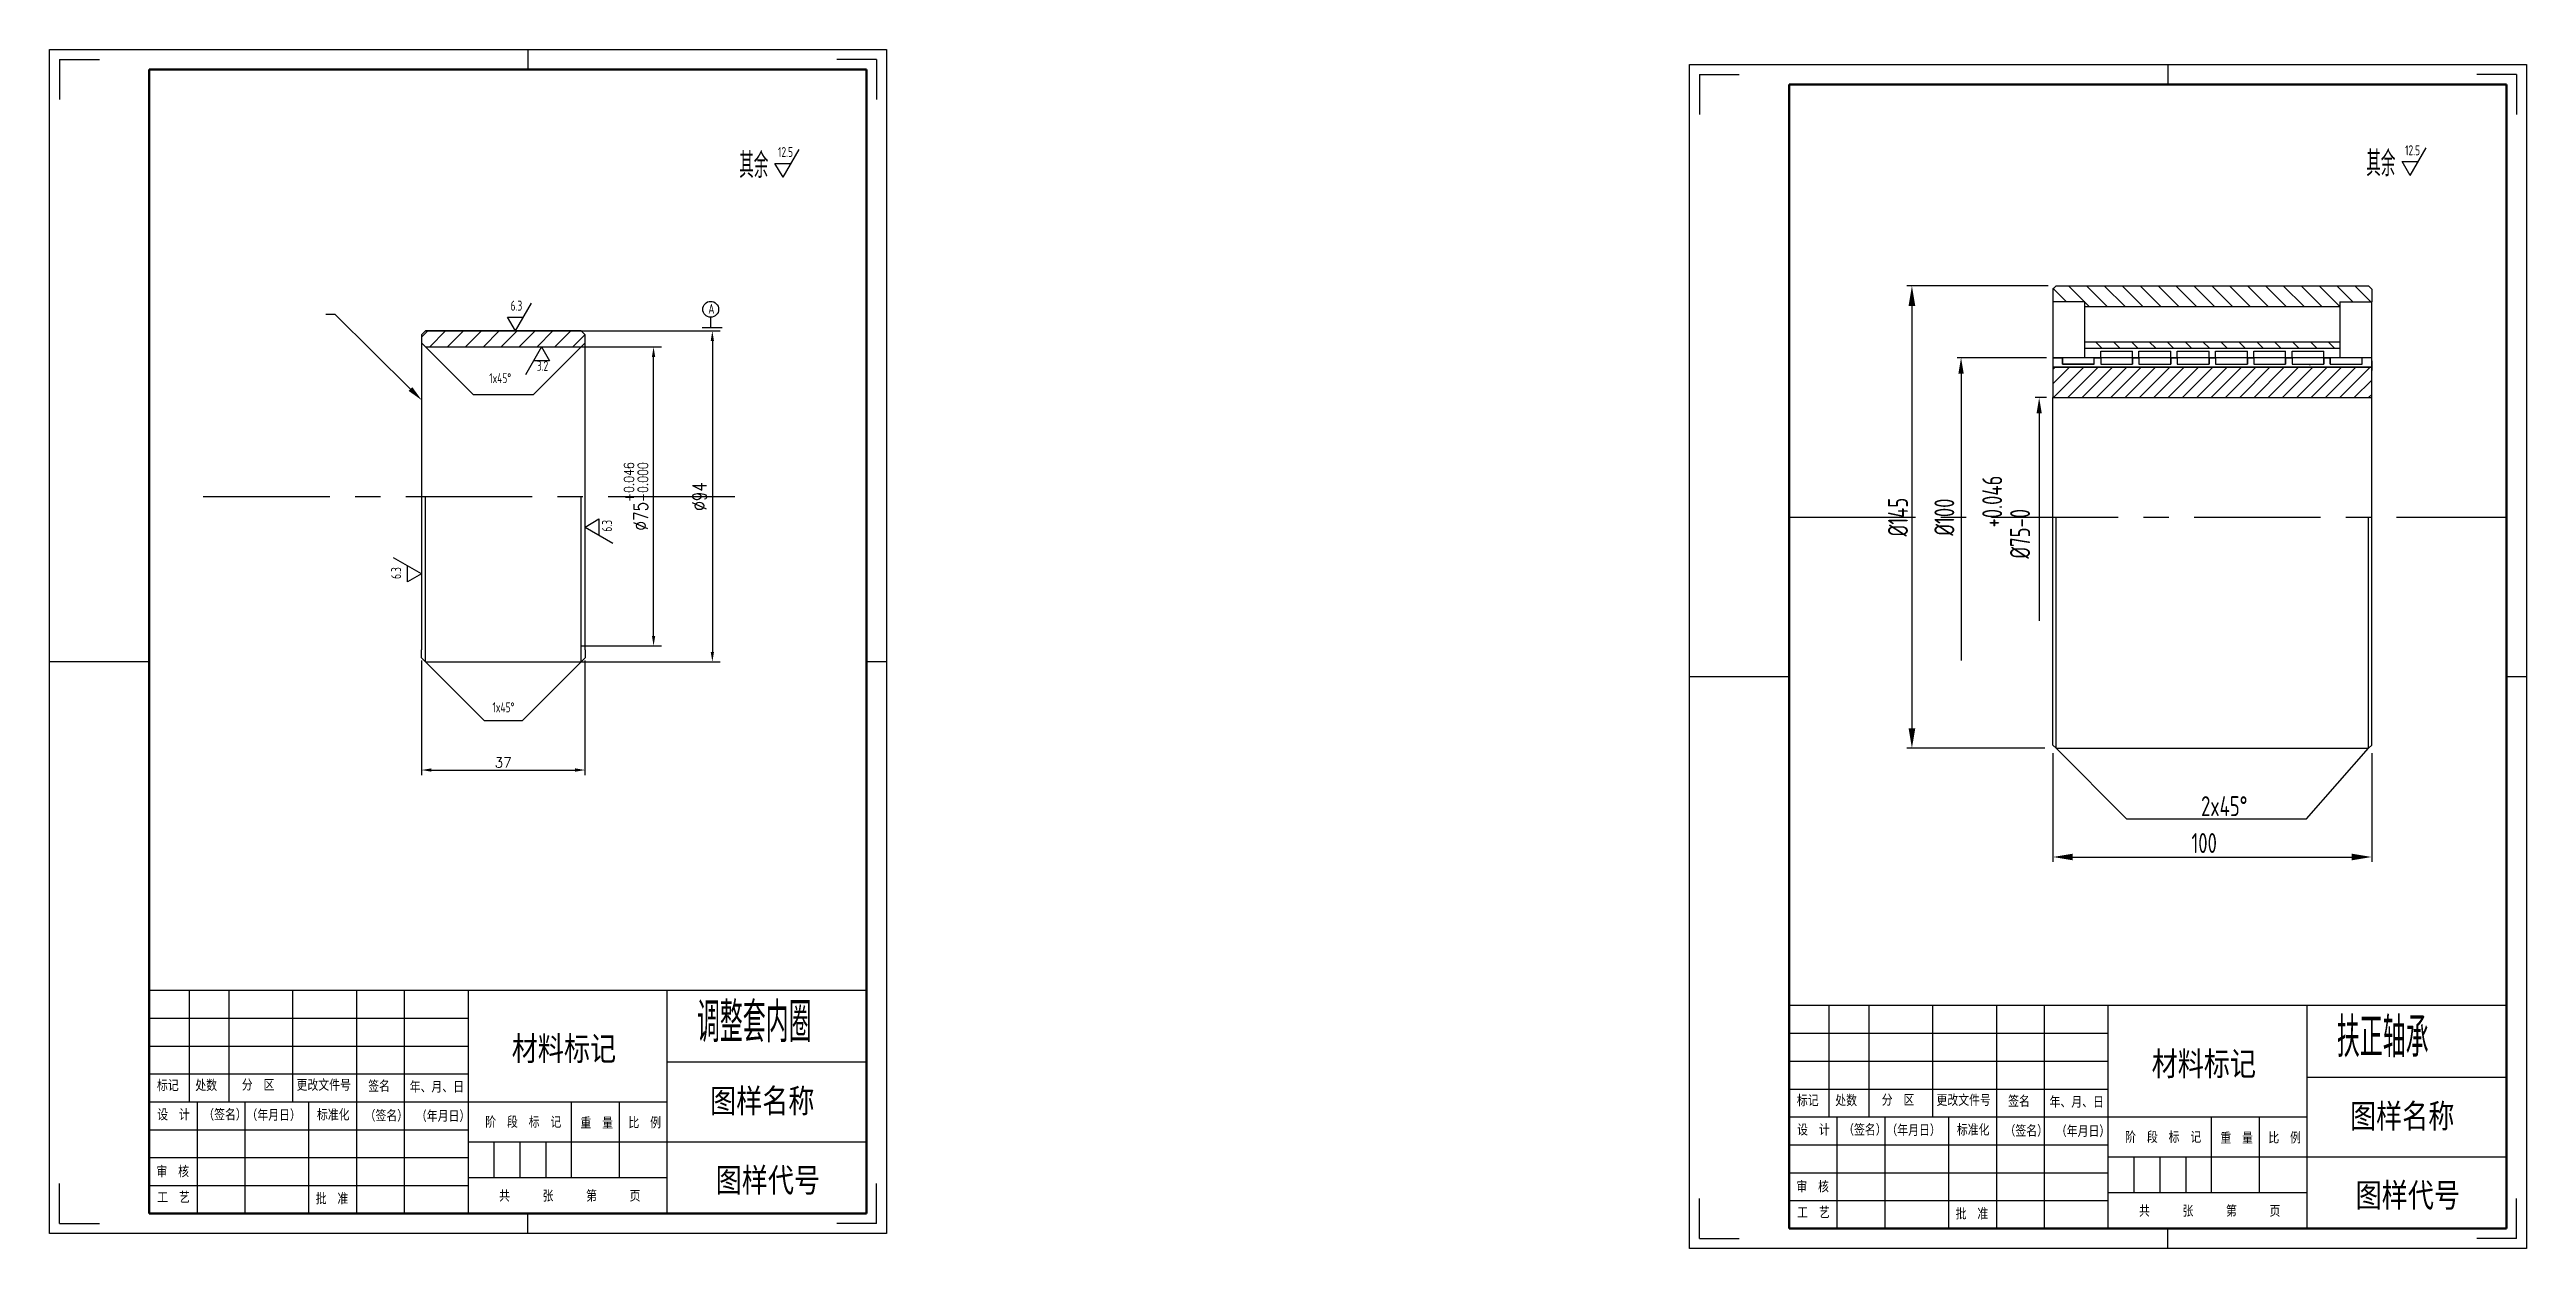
# Model space of a CAD drawing. Header units: millimetres. Extents: x 436 to 5898, y 1945 to 3729.
# Drawn here: x 1072 to 1694, y 2993 to 3294 of the extents above; entities that cross this region are included whole.
import ezdxf
from ezdxf import colors
from ezdxf.entities.mleader import LeaderData, LeaderLine
from ezdxf.math import Vec2, Vec3

# ---------------------------------------------------------------- set-up
doc = ezdxf.new("R2010")
doc.units = ezdxf.units.MM
doc.linetypes.add('CENTER', pattern=[50.8, 31.75, -6.35, 6.35, -6.35])
for name, color, linetype, lineweight in [('中心线层', 1, 'CENTER', 25), ('剖面线', 2, 'Continuous', 15), ('总内框线', 7, 'Continuous', 50), ('总外框线', 7, 'Continuous', 30), ('标注层', 3, 'Continuous', 25)]:
    doc.layers.add(name, color=color, linetype=linetype, lineweight=lineweight)
doc.styles.get("Standard").update_dxf_attribs({"font": 'txt', "bigfont": 'gbcbig.shx'})
doc.styles.add('TH_GBDIM', font='romans.shx', dxfattribs={"width": 0.8, "bigfont": 'gbcbig.shx'})
doc.styles.add('陈杰（2）', font='gbenor.shx', dxfattribs={"width": 0.8, "bigfont": 'gbcbig.shx'})
doc.dimstyles.new('ISO-25', dxfattribs={"dimtxt": 2.5, "dimasz": 2.5, "dimexe": 1.25, "dimexo": 0.625, "dimtad": 1, "dimdec": 3, "dimlfac": 2.222222, "dimtxsty": 'Standard', "dimcen": 2.5, "dimadec": 0, "dimazin": 0, "dimtp": -0.145, "dimtm": 0.18, "dimtfac": 1, "dimtdec": 3, "dimtmove": 1, "dimatfit": 3, "dimfxl": 1, "dimarcsym": 0})
doc.dimstyles.new('TH_GBDIM', dxfattribs={"dimtxt": 3.5, "dimasz": 2.5, "dimexe": 2, "dimexo": 0, "dimgap": 1.5, "dimtad": 1, "dimdec": 1, "dimdsep": 46, "dimtxsty": 'TH_GBDIM', "dimcen": 2.5, "dimclrd": 130, "dimclre": 130, "dimclrt": 3, "dimadec": 0, "dimazin": 0, "dimtfac": 0.714286, "dimtdec": 1, "dimtmove": 0, "dimatfit": 3, "dimfxl": 1, "dimtzin": 0, "dimlwd": -1, "dimlwe": -1, "dimarcsym": 0})
doc.dimstyles.new('副本 ISO-25$0', dxfattribs={"dimtxt": 5, "dimasz": 5, "dimexe": 1.25, "dimexo": 2, "dimgap": 1, "dimtad": 1, "dimdec": 3, "dimlfac": 3.999915, "dimdsep": 46, "dimtxsty": '陈杰（2）', "dimcen": 2.5, "dimadec": 0, "dimazin": 0, "dimtfac": 1, "dimtdec": 3, "dimtmove": 1, "dimatfit": 3, "dimfxl": 1, "dimarcsym": 0})
pattern_1 = [(50, (-2049.93, 88.41), (109.3108, -9.5635), [11.43, -125.73]), (355, (-2049.93, 88.41), (-21.146, 114.634), [9.144, -100.5844]), (100.4514, (-2040.82, 87.62), (88.1647, 105.0707), [9.714, -106.8541]), (46.1842, (-2049.93, 118.9), (162.6474, -25.2254), [17.145, -188.595]), (96.6356, (-2036.38, 116.8), (142.4425, 148.4557), [14.571, -160.2814]), (351.184, (-2049.93, 118.9), (142.4425, 148.4557), [13.716, -150.876]), (21, (-2034.69, 111.27), (90.9686, -61.3591), [11.43, -125.73]), (326, (-2034.69, 111.27), (37.0812, 110.5128), [9.144, -100.584]), (71.4514, (-2027.11, 106.16), (128.0499, 49.1537), [9.714, -106.854]), (37.5, (-2049.93, 88.414), (1.85316, 50.73302), [0, -99.3648, 0, -102.108, 0, -100.965]), (7.5, (-2049.93, 88.414), (40.0918, 60.10834), [0, -58.2168, 0, -97.0788, 0, -38.481]), (327.5, (-2083.916, 88.414), (81.35436, -3.43725), [0, -38.1, 0, -118.872, 0, -157.734]), (317.5, (-2099.156, 88.414), (88.8775, 15.2559), [0, -49.53, 0, -78.9432, 0, -112.014])]

msp = doc.modelspace()

# ---------------------------------------------------------------- texts
at = {"width": 93.0192856, "attachment_point": 1, "style": '陈杰（2）'}
for s, insert, char_height in [('{\\fSimSun|b0|i0|c134|p2;材料标记}', (1188.07129, 3046.44016), 6), ('{\\fSimSun|b0|i0|c134|p2;材料标记}', (1599.52628, 3042.65158), 6), ('{\\fSimSun|b0|i0|c134|p2;标记}', (1099.05877, 3035.51887), 2.5), ('{\\fSimSun|b0|i0|c134|p2;处数}', (1108.6799, 3035.53377), 2.5), ('{\\fSimSun|b0|i0|c134|p2;分\u3000区}', (1120.34086, 3035.65793), 2.5), ('{\\fSimSun|b0|i0|c134|p2;更改文件号}', (1134.07563, 3035.6033), 2.5), ('{\\fSimSun|b0|i0|c134|p2;签名}', (1152.06002, 3035.34504), 2.5), ('{\\fSimSun|b0|i0|c134|p2;年、月、日}', (1162.45459, 3035.15135), 2.5), ('{\\fSimSun|b0|i0|c134|p2;图样名称}', (1237.83433, 3033.31375), 6), ('{\\fSimSun|b0|i0|c134|p2;设\u3000计}', (1099.11826, 3028.17841), 2.5), ('{\\fSimSun|b0|i0|c134|p2;（签名）}', (1110.66023, 3028.17841), 2.5), ('{\\fSimSun|b0|i0|c134|p2;\u3000（年月日）}', (1118.7855, 3028.06418), 2.5), ('{\\fSimSun|b0|i0|c134|p2;标准化}', (1139.19217, 3028.16351), 2.5), ('{\\fSimSun|b0|i0|c134|p2;（签名）}', (1151.1591, 3027.91519), 2.5), ('{\\fSimSun|b0|i0|c134|p2;（年月日）}', (1164.02695, 3027.81586), 2.5), ('{\\fSimSun|b0|i0|c134|p2;阶\u3000段\u3000标\u3000记}', (1181.40789, 3026.33088), 2.5), ('{\\fSimSun|b0|i0|c134|p2;比\u3000例}', (1217.34267, 3026.17195), 2.5), ('{\\fSimSun|b0|i0|c134|p2;标记}', (1510.51376, 3031.73029), 2.5), ('{\\fSimSun|b0|i0|c134|p2;处数}', (1520.13489, 3031.74519), 2.5), ('{\\fSimSun|b0|i0|c134|p2;分\u3000区}', (1531.79585, 3031.86935), 2.5), ('{\\fSimSun|b0|i0|c134|p2;更改文件号}', (1545.53062, 3031.81472), 2.5), ('{\\fSimSun|b0|i0|c134|p2;签名}', (1563.51501, 3031.55646), 2.5), ('{\\fSimSun|b0|i0|c134|p2;年、月、日}', (1573.90957, 3031.36277), 2.5), ('{\\fSimSun|b0|i0|c134|p2;图样名称}', (1649.28932, 3029.52517), 6), ('{\\fSimSun|b0|i0|c134|p2;重\u3000量}', (1205.29075, 3026.10242), 2.5), ('{\\fSimSun|b0|i0|c134|p2;设\u3000计}', (1510.57325, 3024.38983), 2.5), ('{\\fSimSun|b0|i0|c134|p2;（签名）}', (1522.11522, 3024.38983), 2.5), ('{\\fSimSun|b0|i0|c134|p2;\u3000（年月日）}', (1530.24049, 3024.27561), 2.5), ('{\\fSimSun|b0|i0|c134|p2;标准化}', (1550.64716, 3024.37494), 2.5), ('{\\fSimSun|b0|i0|c134|p2;（签名）}', (1562.61409, 3024.12661), 2.5), ('{\\fSimSun|b0|i0|c134|p2;（年月日）}', (1575.48193, 3024.02728), 2.5), ('{\\fSimSun|b0|i0|c134|p2;阶\u3000段\u3000标\u3000记}', (1592.86288, 3022.5423), 2.5), ('{\\fSimSun|b0|i0|c134|p2;重\u3000量}', (1616.74574, 3022.31385), 2.5), ('{\\fSimSun|b0|i0|c134|p2;比\u3000例}', (1628.79766, 3022.38338), 2.5), ('{\\fSimSun|b0|i0|c134|p2;审\u3000核}', (1098.91428, 3013.90972), 2.5), ('{\\fSimSun|b0|i0|c134|p2;图样代号}', (1239.23671, 3013.4379), 6), ('{\\fSimSun|b0|i0|c134|p2;共\u3000\u3000\u3000张\u3000\u3000\u3000第\u3000\u3000\u3000页}', (1184.90108, 3007.80592), 2.5), ('{\\fSimSun|b0|i0|c134|p2;审\u3000核}', (1510.36927, 3010.12114), 2.5), ('{\\fSimSun|b0|i0|c134|p2;图样代号}', (1650.69169, 3009.64933), 6), ('{\\fSimSun|b0|i0|c134|p2;工\u3000艺}', (1099.11826, 3007.4235), 2.5), ('{\\fSimSun|b0|i0|c134|p2;批\u3000准}', (1138.8862, 3007.10564), 2.5), ('{\\fSimSun|b0|i0|c134|p2;工\u3000艺}', (1510.57325, 3003.63492), 2.5), ('{\\fSimSun|b0|i0|c134|p2;批\u3000准}', (1550.34119, 3003.31706), 2.5), ('{\\fSimSun|b0|i0|c134|p2;共\u3000\u3000\u3000张\u3000\u3000\u3000第\u3000\u3000\u3000页}', (1596.35606, 3004.01734), 2.5)]:
    msp.add_mtext(s, dxfattribs=dict(at, insert=insert, char_height=char_height))
at = {"layer": '总内框线', "char_height": 10, "attachment_point": 1, "style": '陈杰（2）'}
for s, insert in [('调整套内圈', (1234.51799, 3055.04019)), ('扶正轴承', (1645.97297, 3051.25161))]:
    msp.add_mtext_dynamic_manual_height_columns(s, width=39.5489791, gutter_width=99.96479, heights=[0], dxfattribs=dict(at, insert=insert))
at = {"layer": '标注层', "attachment_point": 1, "style": '陈杰（2）'}
for s, insert, char_height, width in [('其余', (1245.15834, 3268.18979), 6.3335, 11.0974874), ('其余', (1653.38048, 3268.62222), 6.3335, 11.0974874), ('2x45°', (1611.91931, 3106.76724), 5, 3.5857638)]:
    msp.add_mtext(s, dxfattribs=dict(at, insert=insert, char_height=char_height, width=width))
at = {"layer": '标注层', "char_height": 2.5, "attachment_point": 1, "style": '陈杰（2）'}
for s, width, insert in [('12.5', 12.1429296, (1254.89023, 3269.62558)), ('12.5', 12.1429296, (1663.11237, 3270.05801)), ('6.3', 12.1429296, (1187.77578, 3231.06904)), ('A', 6.3818089, (1237.39091, 3230.28772)), ('3.2', 12.1429296, (1194.36073, 3215.96823)), ('1x45°', 12.1429296, (1182.41687, 3212.87859)), ('1x45°', 12.1429296, (1183.23805, 3130.31141))]:
    msp.add_mtext_dynamic_manual_height_columns(s, width=width, gutter_width=99.96479, heights=[0], dxfattribs=dict(at, insert=insert))
at = {"layer": '标注层', "char_height": 5, "attachment_point": 5, "rotation": 90, "style": '陈杰（2）'}
for s, insert in [('%%C75\\S+0.046^ -0;', (1563.01216, 3176.77095)), ('%%C100', (1547.51982, 3176.77095))]:
    msp.add_mtext(s, dxfattribs=dict(at, insert=insert))
at = {"layer": '标注层', "char_height": 2.5, "attachment_point": 1, "rotation": 90, "style": '陈杰（2）'}
for insert in [(1210.71719, 3173.12142), (1157.81202, 3161.28325)]:
    msp.add_mtext_dynamic_manual_height_columns('6.3', width=12.1429296, gutter_width=99.96479, heights=[0], dxfattribs=dict(at, insert=insert))

# ---------------------------------------------------------------- blocks, each defined once
blk = doc.blocks.new('*D29')
at = {"layer": 'Defpoints', "color": 0, "transparency": 16777216}
for p in [(1205.45, 3223.47), (1205.45, 3140.47), (1238.4, 3140.47)]:
    blk.add_point(p, dxfattribs=at)
at = {"layer": '标注层', "color": 130, "transparency": 16777216}
for p, q in [((1205.45, 3223.47), (1240.4, 3223.47)), ((1238.4, 3220.97), (1238.4, 3142.97)), ((1205.45, 3140.47), (1240.4, 3140.47))]:
    blk.add_line(p, q, dxfattribs=at)
for points in [[(1237.99, 3220.97), (1238.82, 3220.97), (1238.4, 3223.47)], [(1237.99, 3142.97), (1238.82, 3142.97), (1238.4, 3140.47)]]:
    blk.add_solid(points, dxfattribs=at)
at = {"layer": '标注层', "color": 3, "transparency": 16777216, "insert": (1235.15, 3181.97), "char_height": 3.5, "attachment_point": 5, "rotation": 90, "style": 'TH_GBDIM'}
blk.add_mtext('%%C94', dxfattribs=at)
blk = doc.blocks.new('*D30')
at = {"layer": 'Defpoints', "color": 0, "transparency": 16777216}
for p in [(1165.41, 3141.47), (1206.45, 3141.47), (1206.45, 3113.32)]:
    blk.add_point(p, dxfattribs=at)
at = {"layer": '标注层', "color": 0, "lineweight": -2, "transparency": 16777216}
for p, q in [((1165.41, 3140.84), (1165.41, 3112.07)), ((1206.45, 3140.84), (1206.45, 3112.07)), ((1167.91, 3113.32), (1203.95, 3113.32))]:
    blk.add_line(p, q, dxfattribs=at)
at = {"layer": '标注层', "color": 0, "transparency": 16777216}
for points in [[(1167.91, 3113.74), (1167.91, 3112.9), (1165.41, 3113.32)], [(1203.95, 3113.74), (1203.95, 3112.9), (1206.45, 3113.32)]]:
    blk.add_solid(points, dxfattribs=at)
at = {"layer": '标注层', "color": 0, "transparency": 16777216, "insert": (1185.93, 3115.2), "char_height": 2.5, "attachment_point": 5}
blk.add_mtext('37', dxfattribs=at)
blk = doc.blocks.new('*D28')
at = {"layer": 'Defpoints', "color": 0, "transparency": 16777216}
for p in [(1205.45, 3219.47), (1223.65, 3219.47), (1205.45, 3144.47)]:
    blk.add_point(p, dxfattribs=at)
at = {"layer": '标注层', "color": 130, "transparency": 16777216}
for p, q in [((1205.45, 3219.47), (1225.65, 3219.47)), ((1223.65, 3146.97), (1223.65, 3216.97)), ((1205.45, 3144.47), (1225.65, 3144.47))]:
    blk.add_line(p, q, dxfattribs=at)
for points in [[(1223.24, 3216.97), (1224.07, 3216.97), (1223.65, 3219.47)], [(1223.24, 3146.97), (1224.07, 3146.97), (1223.65, 3144.47)]]:
    blk.add_solid(points, dxfattribs=at)
at = {"layer": '标注层', "color": 3, "transparency": 16777216, "insert": (1219.24, 3181.97), "char_height": 3.5, "attachment_point": 5, "rotation": 90, "style": 'TH_GBDIM'}
blk.add_mtext('%%C75{\\H2.500001;\\S+0.046^ -0.000;}', dxfattribs=at)
blk = doc.blocks.new('*D35')
at = {"layer": 'Defpoints', "color": 0, "transparency": 16777216}
for p in [(1575.54, 3234.77), (1539.37, 3118.77), (1574.74, 3118.77)]:
    blk.add_point(p, dxfattribs=at)
at = {"layer": '标注层', "color": 0, "lineweight": -2, "transparency": 16777216}
for p, q in [((1573.54, 3234.77), (1538.12, 3234.77)), ((1539.37, 3229.77), (1539.37, 3123.77)), ((1572.74, 3118.77), (1538.12, 3118.77))]:
    blk.add_line(p, q, dxfattribs=at)
at = {"layer": '标注层', "color": 0, "transparency": 16777216}
for points in [[(1538.54, 3229.77), (1540.21, 3229.77), (1539.37, 3234.77)], [(1538.54, 3123.77), (1540.21, 3123.77), (1539.37, 3118.77)]]:
    blk.add_solid(points, dxfattribs=at)
at = {"layer": '标注层', "color": 0, "transparency": 16777216, "insert": (1535.87, 3176.77), "char_height": 5, "attachment_point": 5, "rotation": 90, "style": '陈杰（2）'}
blk.add_mtext('%%C145', dxfattribs=at)
blk = doc.blocks.new('*D36')
at = {"layer": 'Defpoints', "color": 0, "transparency": 16777216}
for p in [(1574.74, 3119.57), (1654.74, 3119.57), (1654.74, 3091.5)]:
    blk.add_point(p, dxfattribs=at)
at = {"layer": '标注层', "color": 0, "lineweight": -2, "transparency": 16777216}
for p, q in [((1574.74, 3117.57), (1574.74, 3090.25)), ((1654.74, 3117.57), (1654.74, 3090.25)), ((1579.74, 3091.5), (1649.74, 3091.5))]:
    blk.add_line(p, q, dxfattribs=at)
at = {"layer": '标注层', "color": 0, "transparency": 16777216}
for points in [[(1579.74, 3092.33), (1579.74, 3090.67), (1574.74, 3091.5)], [(1649.74, 3092.33), (1649.74, 3090.67), (1654.74, 3091.5)]]:
    blk.add_solid(points, dxfattribs=at)
at = {"layer": '标注层', "color": 0, "transparency": 16777216, "insert": (1612.7, 3095), "char_height": 5, "attachment_point": 5, "style": '陈杰（2）'}
blk.add_mtext('100', dxfattribs=at)

# ---------------------------------------------------------------- dimensions: what is measured, and where the dimension line sits
at = {"layer": '标注层'}
dim = msp.add_linear_dim(base=(1539.37326, 3118.77095), p1=(1575.53577, 3234.77095), p2=(1574.73577, 3118.77095), angle=90, text='%%C145', dimstyle='副本 ISO-25$0', dxfattribs=at)
dim.commit()
dim.dimension.update_dxf_attribs({"geometry": '*D35', "text_midpoint": (1539.37326, 3176.77095), "dimtype": 160})
dim = msp.add_linear_dim(base=(1238.40484, 3140.46823), p1=(1205.45034, 3223.46823), p2=(1205.45034, 3140.46823), angle=90, text='%%C94', dimstyle='TH_GBDIM', dxfattribs=at)
dim.commit()
dim.dimension.update_dxf_attribs({"geometry": '*D29', "text_midpoint": (1235.15484, 3181.96823)})
dim = msp.add_linear_dim(base=(1223.65393, 3219.46824), p1=(1205.45035, 3144.46824), p2=(1205.45035, 3219.46824), angle=90, text='%%C<>', dimstyle='TH_GBDIM', override={"dimgap": 1.5, "dimtol": 1, "dimlim": 0, "dimtp": 0.046, "dimtm": 1e-09, "dimtdec": 3}, dxfattribs=at)
dim.commit()
dim.dimension.update_dxf_attribs({"geometry": '*D28', "text_midpoint": (1219.23726, 3181.96824)})
dim = msp.add_linear_dim(base=(1206.45034, 3113.32156), p1=(1165.41284, 3141.46823), p2=(1206.45034, 3141.46823), text='37', dimstyle='ISO-25', dxfattribs=at)
dim.commit()
dim.dimension.update_dxf_attribs({"geometry": '*D30', "text_midpoint": (1185.93159, 3115.19656)})
dim = msp.add_linear_dim(base=(1654.73577, 3091.50111), p1=(1574.73577, 3119.57095), p2=(1654.73577, 3119.57095), text='100', dimstyle='副本 ISO-25$0', dxfattribs=at)
dim.commit()
dim.dimension.update_dxf_attribs({"geometry": '*D36', "text_midpoint": (1612.69989, 3091.50111), "dimtype": 160})

# ---------------------------------------------------------------- hatches: boundary and pattern name
h = msp.add_hatch()
h.set_pattern_fill('AR-CONC', color=2, scale=0.6)
h.set_pattern_definition(pattern_1)
h.paths.add_polyline_path([(1586.73577, 3218.37095), (1594.73577, 3218.37095), (1594.73577, 3216.77095), (1596.33577, 3216.77095), (1596.33577, 3218.37095), (1604.33577, 3218.37095), (1604.33577, 3216.77095), (1605.93577, 3216.77095), (1605.93577, 3218.37095), (1613.93577, 3218.37095), (1613.93577, 3216.77095), (1615.53577, 3216.77095), (1615.53577, 3218.37095), (1623.53577, 3218.37095), (1623.53577, 3216.77095), (1625.13577, 3216.77095), (1625.13577, 3218.37095), (1633.13577, 3218.37095), (1633.13577, 3216.77095), (1634.73577, 3216.77095), (1634.73577, 3218.37095), (1642.73577, 3218.37095), (1642.73577, 3216.77095), (1646.73577, 3216.77095), (1646.73577, 3219.17095), (1582.73577, 3219.17095), (1582.73577, 3216.77095), (1586.73577, 3216.77095)])
h.paths.add_polyline_path([(1654.73577, 3214.37095), (1654.73577, 3216.77095), (1652.33577, 3216.77095), (1652.33577, 3215.17095), (1644.33577, 3215.17095), (1644.33577, 3216.77095), (1642.73577, 3216.77095), (1642.73577, 3215.17095), (1634.73577, 3215.17095), (1634.73577, 3216.77095), (1633.13577, 3216.77095), (1633.13577, 3215.17095), (1625.13577, 3215.17095), (1625.13577, 3216.77095), (1623.53577, 3216.77095), (1623.53577, 3215.17095), (1615.53577, 3215.17095), (1615.53577, 3216.77095), (1613.93577, 3216.77095), (1613.93577, 3215.17095), (1605.93577, 3215.17095), (1605.93577, 3216.77095), (1604.33577, 3216.77095), (1604.33577, 3215.17095), (1596.33577, 3215.17095), (1596.33577, 3216.77095), (1594.73577, 3216.77095), (1594.73577, 3215.17095), (1586.73577, 3215.17095), (1586.73577, 3216.77095), (1585.13577, 3216.77095), (1585.13577, 3215.17095), (1577.13577, 3215.17095), (1577.13577, 3216.77095), (1574.73577, 3216.77095), (1574.73577, 3214.37095)])
h = msp.add_hatch()
h.set_pattern_fill('ANSI31', color=2, angle=90)
h.set_pattern_definition([(135, (-2403.531, 88.4144), (-2.245064, -2.245064), [])])
h.paths.add_polyline_path([(1646.73577, 3219.17095), (1646.73577, 3220.77095), (1582.73577, 3220.77095), (1582.73577, 3219.17095)])
h = msp.add_hatch()
h.set_pattern_fill('AR-CONC', color=2, scale=0.6)
h.set_pattern_definition(pattern_1)
h.paths.add_polyline_path([(1594.73577, 3215.17095), (1586.73577, 3215.17095), (1586.73577, 3216.77095), (1585.13577, 3216.77095), (1585.13577, 3215.17095), (1577.13577, 3215.17095), (1577.13577, 3216.77095), (1574.73577, 3216.77095), (1574.73577, 3214.37095), (1654.73577, 3214.37095), (1654.73577, 3216.77095), (1652.33577, 3216.77095), (1652.33577, 3215.17095), (1644.33577, 3215.17095), (1644.33577, 3216.77095), (1642.73577, 3216.77095), (1642.73577, 3215.17095), (1634.73577, 3215.17095), (1634.73577, 3216.77095), (1633.13577, 3216.77095), (1633.13577, 3215.17095), (1625.13577, 3215.17095), (1625.13577, 3216.77095), (1623.53577, 3216.77095), (1623.53577, 3215.17095), (1615.53577, 3215.17095), (1615.53577, 3216.77095), (1613.93577, 3216.77095), (1613.93577, 3215.17095), (1605.93577, 3215.17095), (1605.93577, 3216.77095), (1604.33577, 3216.77095), (1604.33577, 3215.17095), (1596.33577, 3215.17095), (1596.33577, 3216.77095), (1594.73577, 3216.77095)])
h = msp.add_hatch()
h.set_pattern_fill('AR-CONC', color=2, scale=0.6)
h.set_pattern_definition(pattern_1)
h.paths.add_polyline_path([(1586.73577, 3215.17095), (1586.73577, 3216.77095), (1585.13577, 3216.77095), (1585.13577, 3215.17095), (1577.13577, 3215.17095), (1577.13577, 3216.77095), (1574.73577, 3216.77095), (1574.73577, 3214.37095), (1654.73577, 3214.37095), (1654.73577, 3216.77095), (1652.33577, 3216.77095), (1652.33577, 3215.17095), (1644.33577, 3215.17095), (1644.33577, 3216.77095), (1642.73577, 3216.77095), (1642.73577, 3215.17095), (1634.73577, 3215.17095), (1634.73577, 3216.77095), (1633.13577, 3216.77095), (1633.13577, 3215.17095), (1625.13577, 3215.17095), (1625.13577, 3216.77095), (1623.53577, 3216.77095), (1623.53577, 3215.17095), (1615.53577, 3215.17095), (1615.53577, 3216.77095), (1613.93577, 3216.77095), (1613.93577, 3215.17095), (1605.93577, 3215.17095), (1605.93577, 3216.77095), (1604.33577, 3216.77095), (1604.33577, 3215.17095), (1596.33577, 3215.17095), (1596.33577, 3216.77095), (1594.73577, 3216.77095), (1594.73577, 3215.17095)])
h = msp.add_hatch()
h.set_pattern_fill('AR-CONC', color=2, scale=0.6)
h.set_pattern_definition(pattern_1)
h.paths.add_polyline_path([(1654.73577, 3214.37095), (1654.73577, 3216.77095), (1652.33577, 3216.77095), (1652.33577, 3215.17095), (1644.33577, 3215.17095), (1644.33577, 3216.77095), (1642.73577, 3216.77095), (1642.73577, 3215.17095), (1634.73577, 3215.17095), (1634.73577, 3216.77095), (1633.13577, 3216.77095), (1633.13577, 3215.17095), (1625.13577, 3215.17095), (1625.13577, 3216.77095), (1623.53577, 3216.77095), (1623.53577, 3215.17095), (1615.53577, 3215.17095), (1615.53577, 3216.77095), (1613.93577, 3216.77095), (1613.93577, 3215.17095), (1605.93577, 3215.17095), (1605.93577, 3216.77095), (1604.33577, 3216.77095), (1604.33577, 3215.17095), (1596.33577, 3215.17095), (1596.33577, 3216.77095), (1594.73577, 3216.77095), (1594.73577, 3215.17095), (1586.73577, 3215.17095), (1586.73577, 3216.77095), (1585.13577, 3216.77095), (1585.13577, 3215.17095), (1577.13577, 3215.17095), (1577.13577, 3216.77095), (1574.73577, 3216.77095), (1574.73577, 3214.37095)])
h = msp.add_hatch()
h.set_pattern_fill('AR-CONC', color=2, scale=0.6)
h.set_pattern_definition(pattern_1)
h.paths.add_polyline_path([(1654.73577, 3214.37095), (1654.73577, 3216.77095), (1652.33577, 3216.77095), (1652.33577, 3215.17095), (1644.33577, 3215.17095), (1644.33577, 3216.77095), (1642.73577, 3216.77095), (1642.73577, 3215.17095), (1634.73577, 3215.17095), (1634.73577, 3216.77095), (1633.13577, 3216.77095), (1633.13577, 3215.17095), (1625.13577, 3215.17095), (1625.13577, 3216.77095), (1623.53577, 3216.77095), (1623.53577, 3215.17095), (1615.53577, 3215.17095), (1615.53577, 3216.77095), (1613.93577, 3216.77095), (1613.93577, 3215.17095), (1605.93577, 3215.17095), (1605.93577, 3216.77095), (1604.33577, 3216.77095), (1604.33577, 3215.17095), (1596.33577, 3215.17095), (1596.33577, 3216.77095), (1594.73577, 3216.77095), (1594.73577, 3215.17095), (1586.73577, 3215.17095), (1586.73577, 3216.77095), (1585.13577, 3216.77095), (1585.13577, 3215.17095), (1577.13577, 3215.17095), (1577.13577, 3216.77095), (1574.73577, 3216.77095), (1574.73577, 3214.37095)])
h = msp.add_hatch()
h.set_pattern_fill('AR-CONC', color=2, scale=0.6)
h.set_pattern_definition(pattern_1)
h.paths.add_polyline_path([(1574.73577, 3214.37095), (1654.73577, 3214.37095), (1654.73577, 3216.77095), (1652.33577, 3216.77095), (1652.33577, 3215.17095), (1644.33577, 3215.17095), (1644.33577, 3216.77095), (1642.73577, 3216.77095), (1642.73577, 3215.17095), (1634.73577, 3215.17095), (1634.73577, 3216.77095), (1633.13577, 3216.77095), (1633.13577, 3215.17095), (1625.13577, 3215.17095), (1625.13577, 3216.77095), (1623.53577, 3216.77095), (1623.53577, 3215.17095), (1615.53577, 3215.17095), (1615.53577, 3216.77095), (1613.93577, 3216.77095), (1613.93577, 3215.17095), (1605.93577, 3215.17095), (1605.93577, 3216.77095), (1604.33577, 3216.77095), (1604.33577, 3215.17095), (1596.33577, 3215.17095), (1596.33577, 3216.77095), (1594.73577, 3216.77095), (1594.73577, 3215.17095), (1586.73577, 3215.17095), (1586.73577, 3216.77095), (1585.13577, 3216.77095), (1585.13577, 3215.17095), (1577.13577, 3215.17095), (1577.13577, 3216.77095), (1574.73577, 3216.77095)])
h = msp.add_hatch()
h.set_pattern_fill('ANSI31', color=2, scale=0.8)
h.set_pattern_definition([(45, (-2049.931, 88.4144), (-1.7960512, 1.7960512), [])])
h.paths.add_polyline_path([(1654.73577, 3206.77095), (1654.73577, 3214.37095), (1574.73577, 3214.37095), (1574.73577, 3206.77095)])
at = {"layer": '剖面线'}
h = msp.add_hatch(dxfattribs=at)
h.set_pattern_fill('ANSI31', color=2)
h.paths.add_polyline_path([(1205.45034, 3223.46823), (1166.41284, 3223.46823), (1165.41284, 3222.46823), (1165.41284, 3220.46823), (1166.41284, 3219.46823), (1205.45034, 3219.46823), (1206.45034, 3220.46823), (1206.45034, 3222.46823)])
at = {"layer": '标注层'}
h = msp.add_hatch(dxfattribs=at)
h.set_pattern_fill('ANSI31', color=2, angle=90)
h.set_pattern_definition([(135, (-3144.9633, 1214.224), (-2.245064, -2.245064), [])])
h.paths.add_polyline_path([(1601.54457, 3234.77095), (1574.73577, 3234.77095), (1574.73577, 3230.77095), (1582.73577, 3230.77095), (1582.73577, 3229.57095), (1646.73577, 3229.57095), (1646.73577, 3230.77095), (1654.73577, 3230.77095), (1654.73577, 3234.77095), (1602.07257, 3234.77095)])

# ---------------------------------------------------------------- linework, layer by layer
for p, q in [((1074.60394, 3291.57834), (1084.60394, 3291.57834)), ((1074.60394, 3291.57834), (1074.60394, 3281.57834)), ((1279.61755, 3291.58371), (1269.61755, 3291.58371)), ((1279.61755, 3291.58371), (1279.61755, 3281.58371)), ((1486.05893, 3287.78976), (1496.05893, 3287.78976)), ((1486.05893, 3287.78976), (1486.05893, 3277.78976)), ((1691.07254, 3287.79513), (1681.07254, 3287.79513)), ((1691.07254, 3287.79513), (1691.07254, 3277.79513)), ((1575.53577, 3234.77095), (1574.73577, 3233.97095)), ((1574.73577, 3233.97095), (1574.73577, 3206.77095)), ((1575.53577, 3234.77095), (1653.93577, 3234.77095)), ((1601.54457, 3234.77095), (1602.07257, 3234.77095)), ((1654.73577, 3233.97095), (1653.93577, 3234.77095)), ((1654.73577, 3233.97095), (1654.73577, 3230.77095)), ((1582.73577, 3230.77095), (1574.73577, 3230.77095)), ((1582.73577, 3216.77095), (1582.73577, 3230.77095)), ((1582.73577, 3229.57095), (1646.73577, 3229.57095)), ((1646.73577, 3230.77095), (1646.73577, 3216.77095)), ((1646.73577, 3230.77095), (1654.73577, 3230.77095)), ((1654.73577, 3119.57095), (1654.73577, 3230.77095)), ((1166.41284, 3223.46823), (1165.41284, 3222.46823)), ((1166.41284, 3223.46823), (1165.41284, 3222.46823)), ((1165.41284, 3222.46823), (1165.41284, 3220.46823)), ((1165.41284, 3222.46823), (1165.41284, 3220.46823)), ((1165.41284, 3220.46823), (1166.41284, 3219.46823)), ((1165.41284, 3220.46823), (1165.41284, 3143.46823)), ((1166.41284, 3223.46823), (1205.45034, 3223.46823)), ((1205.45034, 3223.46823), (1166.41284, 3223.46823)), ((1166.41284, 3219.46823), (1205.45034, 3219.46823)), ((1166.41284, 3219.46823), (1205.45034, 3219.46823)), ((1205.45034, 3223.46823), (1206.45034, 3222.46823)), ((1206.45034, 3222.46823), (1205.45034, 3223.46823)), ((1206.45034, 3220.46823), (1205.45034, 3219.46823)), ((1206.45034, 3220.46823), (1206.45034, 3222.46823)), ((1206.45034, 3220.46823), (1206.45034, 3222.46823)), ((1206.45034, 3143.46823), (1206.45034, 3220.46823)), ((1582.73577, 3220.77095), (1646.73577, 3220.77095)), ((1582.73577, 3219.17095), (1646.73577, 3219.17095)), ((1654.73577, 3216.77095), (1654.73577, 3224.37095)), ((1654.73577, 3216.77095), (1574.73577, 3216.77095)), ((1574.73577, 3216.77095), (1577.13577, 3216.77095)), ((1577.13577, 3216.77095), (1574.73577, 3216.77095)), ((1574.73577, 3216.77095), (1574.73577, 3214.37095)), ((1574.73577, 3216.77095), (1577.13577, 3216.77095)), ((1654.73577, 3214.37095), (1574.73577, 3214.37095)), ((1574.73577, 3214.37095), (1654.73577, 3214.37095)), ((1577.13577, 3215.17095), (1577.13577, 3216.77095)), ((1577.13577, 3216.77095), (1577.13577, 3215.17095)), ((1585.13577, 3215.17095), (1577.13577, 3215.17095)), ((1577.13577, 3215.17095), (1585.13577, 3215.17095)), ((1585.13577, 3215.17095), (1585.13577, 3216.77095)), ((1585.13577, 3215.17095), (1585.13577, 3216.77095)), ((1585.13577, 3216.77095), (1586.73577, 3216.77095)), ((1586.73577, 3216.77095), (1586.73577, 3218.37095)), ((1586.73577, 3218.37095), (1594.73577, 3218.37095)), ((1586.73577, 3216.77095), (1586.73577, 3215.17095)), ((1586.73577, 3216.77095), (1586.73577, 3215.17095)), ((1586.73577, 3215.17095), (1594.73577, 3215.17095)), ((1586.73577, 3215.17095), (1594.73577, 3215.17095)), ((1594.73577, 3216.77095), (1594.73577, 3218.37095)), ((1594.73577, 3216.77095), (1594.73577, 3215.17095)), ((1594.73577, 3216.77095), (1596.33577, 3216.77095)), ((1594.73577, 3215.17095), (1594.73577, 3216.77095)), ((1596.33577, 3216.77095), (1596.33577, 3218.37095)), ((1596.33577, 3218.37095), (1604.33577, 3218.37095)), ((1596.33577, 3216.77095), (1596.33577, 3215.17095)), ((1596.33577, 3216.77095), (1596.33577, 3215.17095)), ((1596.33577, 3215.17095), (1604.33577, 3215.17095)), ((1596.33577, 3215.17095), (1604.33577, 3215.17095)), ((1604.33577, 3216.77095), (1604.33577, 3218.37095)), ((1604.33577, 3216.77095), (1604.33577, 3215.17095)), ((1604.33577, 3215.17095), (1604.33577, 3216.77095)), ((1604.33577, 3216.77095), (1605.93577, 3216.77095)), ((1605.93577, 3216.77095), (1605.93577, 3218.37095)), ((1605.93577, 3218.37095), (1613.93577, 3218.37095)), ((1605.93577, 3216.77095), (1605.93577, 3215.17095)), ((1605.93577, 3216.77095), (1605.93577, 3215.17095)), ((1605.93577, 3215.17095), (1613.93577, 3215.17095)), ((1605.93577, 3215.17095), (1613.93577, 3215.17095)), ((1613.93577, 3216.77095), (1613.93577, 3218.37095)), ((1613.93577, 3216.77095), (1613.93577, 3215.17095)), ((1613.93577, 3215.17095), (1613.93577, 3216.77095)), ((1613.93577, 3216.77095), (1615.53577, 3216.77095)), ((1615.53577, 3216.77095), (1615.53577, 3218.37095)), ((1615.53577, 3218.37095), (1623.53577, 3218.37095)), ((1615.53577, 3216.77095), (1615.53577, 3215.17095)), ((1615.53577, 3216.77095), (1615.53577, 3215.17095)), ((1615.53577, 3215.17095), (1623.53577, 3215.17095)), ((1615.53577, 3215.17095), (1623.53577, 3215.17095)), ((1623.53577, 3216.77095), (1623.53577, 3218.37095)), ((1623.53577, 3216.77095), (1623.53577, 3215.17095)), ((1623.53577, 3215.17095), (1623.53577, 3216.77095)), ((1623.53577, 3216.77095), (1625.13577, 3216.77095)), ((1625.13577, 3216.77095), (1625.13577, 3218.37095)), ((1625.13577, 3218.37095), (1633.13577, 3218.37095)), ((1625.13577, 3216.77095), (1625.13577, 3215.17095)), ((1625.13577, 3216.77095), (1625.13577, 3215.17095)), ((1625.13577, 3215.17095), (1633.13577, 3215.17095)), ((1625.13577, 3215.17095), (1633.13577, 3215.17095)), ((1633.13577, 3216.77095), (1633.13577, 3218.37095)), ((1633.13577, 3216.77095), (1633.13577, 3215.17095)), ((1633.13577, 3216.77095), (1634.73577, 3216.77095)), ((1633.13577, 3215.17095), (1633.13577, 3216.77095)), ((1634.73577, 3216.77095), (1634.73577, 3218.37095)), ((1634.73577, 3218.37095), (1642.73577, 3218.37095)), ((1634.73577, 3216.77095), (1634.73577, 3215.17095)), ((1634.73577, 3216.77095), (1634.73577, 3215.17095)), ((1634.73577, 3215.17095), (1642.73577, 3215.17095)), ((1634.73577, 3215.17095), (1642.73577, 3215.17095)), ((1642.73577, 3216.77095), (1642.73577, 3218.37095)), ((1642.73577, 3216.77095), (1642.73577, 3215.17095)), ((1642.73577, 3215.17095), (1642.73577, 3216.77095)), ((1642.73577, 3216.77095), (1644.33577, 3216.77095)), ((1644.33577, 3215.17095), (1644.33577, 3216.77095)), ((1644.33577, 3216.77095), (1644.33577, 3215.17095)), ((1644.33577, 3215.17095), (1652.33577, 3215.17095)), ((1644.33577, 3215.17095), (1652.33577, 3215.17095)), ((1652.33577, 3215.17095), (1652.33577, 3216.77095)), ((1654.73577, 3213.57095), (1654.73577, 3215.97095)), ((1654.73577, 3215.97095), (1654.73577, 3213.57095)), ((1574.73577, 3206.77095), (1654.73577, 3206.77095)), ((1574.73577, 3119.57095), (1574.73577, 3206.77095)), ((1166.41284, 3140.46823), (1166.41284, 3181.96823)), ((1205.45034, 3140.46823), (1205.45034, 3181.96823)), ((1575.53577, 3118.77095), (1575.53577, 3176.77095)), ((1653.93577, 3118.77095), (1653.93577, 3176.77095)), ((1165.41284, 3141.46823), (1165.41284, 3143.46823)), ((1165.41284, 3141.46823), (1166.41284, 3140.46823)), ((1166.41284, 3140.46823), (1205.45034, 3140.46823)), ((1206.45034, 3141.46823), (1205.45034, 3140.46823)), ((1206.45034, 3143.46823), (1206.45034, 3141.46823)), ((1575.53577, 3118.77095), (1574.73577, 3119.57095)), ((1575.53577, 3118.77095), (1653.93577, 3118.77095)), ((1601.54457, 3118.77095), (1602.07257, 3118.77095)), ((1653.93577, 3118.77095), (1654.73577, 3119.57095)), ((1097.10394, 3058.07834), (1277.10394, 3058.07834)), ((1097.10394, 3002.07834), (1097.10394, 3058.07834)), ((1107.10394, 3058.07834), (1107.10394, 3030.07834)), ((1117.10394, 3058.07834), (1117.10394, 3030.07834)), ((1133.10394, 3058.07834), (1133.10394, 3030.07834)), ((1149.10394, 3058.07834), (1149.10394, 3030.07834)), ((1161.10394, 3058.07834), (1161.10394, 3002.07834)), ((1177.10394, 3058.07834), (1177.10394, 3002.07834)), ((1227.10394, 3002.07834), (1227.10394, 3058.07834)), ((1508.55893, 3054.28976), (1688.55893, 3054.28976)), ((1508.55893, 2998.28976), (1508.55893, 3054.28976)), ((1518.55893, 3054.28976), (1518.55893, 3026.28976)), ((1528.55893, 3054.28976), (1528.55893, 3026.28976)), ((1544.55893, 3054.28976), (1544.55893, 3026.28976)), ((1560.55893, 3054.28976), (1560.55893, 3026.28976)), ((1572.55893, 3054.28976), (1572.55893, 2998.28976)), ((1588.55893, 3054.28976), (1588.55893, 2998.28976)), ((1638.55893, 2998.28976), (1638.55893, 3054.28976)), ((1097.10394, 3051.07834), (1177.10394, 3051.07834)), ((1508.55893, 3047.28976), (1588.55893, 3047.28976)), ((1097.10394, 3044.07834), (1177.10394, 3044.07834)), ((1227.10394, 3040.07834), (1277.10394, 3040.07834)), ((1508.55893, 3040.28976), (1588.55893, 3040.28976)), ((1097.10394, 3037.07834), (1177.10394, 3037.07834)), ((1508.55893, 3033.28976), (1588.55893, 3033.28976)), ((1638.55893, 3036.28976), (1688.55893, 3036.28976)), ((1097.10394, 3030.07834), (1227.10394, 3030.07834)), ((1109.10394, 3030.07834), (1109.10394, 3002.07834)), ((1121.10394, 3030.07834), (1121.10394, 3002.07834)), ((1137.10394, 3030.07834), (1137.10394, 3002.07834)), ((1149.10394, 3030.07834), (1149.10394, 3002.07834)), ((1203.10394, 3011.07834), (1203.10394, 3030.07834)), ((1215.10394, 3011.07834), (1215.10394, 3030.07834)), ((1097.10394, 3023.07834), (1177.10394, 3023.07834)), ((1508.55893, 3026.28976), (1638.55893, 3026.28976)), ((1520.55893, 3026.28976), (1520.55893, 2998.28976)), ((1532.55893, 3026.28976), (1532.55893, 2998.28976)), ((1548.55893, 3026.28976), (1548.55893, 2998.28976)), ((1560.55893, 3026.28976), (1560.55893, 2998.28976)), ((1614.55893, 3007.28976), (1614.55893, 3026.28976)), ((1626.55893, 3007.28976), (1626.55893, 3026.28976)), ((1097.10394, 3016.07834), (1177.10394, 3016.07834)), ((1177.10394, 3020.07834), (1227.10394, 3020.07834)), ((1183.60394, 3020.07834), (1183.60394, 3011.07834)), ((1190.10394, 3020.07834), (1190.10394, 3011.07834)), ((1196.60394, 3020.07834), (1196.60394, 3011.07834)), ((1227.10394, 3020.07834), (1277.10394, 3020.07834)), ((1508.55893, 3019.28976), (1588.55893, 3019.28976)), ((1588.55893, 3016.28976), (1638.55893, 3016.28976)), ((1595.05893, 3016.28976), (1595.05893, 3007.28976)), ((1601.55893, 3016.28976), (1601.55893, 3007.28976)), ((1608.05893, 3016.28976), (1608.05893, 3007.28976)), ((1638.55893, 3016.28976), (1688.55893, 3016.28976)), ((1074.60394, 2999.57834), (1074.60394, 3009.57834)), ((1097.10394, 3009.07834), (1177.10394, 3009.07834)), ((1177.10394, 3011.07834), (1227.10394, 3011.07834)), ((1279.61755, 2999.57298), (1279.61755, 3009.57298)), ((1508.55893, 3012.28976), (1588.55893, 3012.28976)), ((1486.05893, 2995.78976), (1486.05893, 3005.78976)), ((1508.55893, 3005.28976), (1588.55893, 3005.28976)), ((1588.55893, 3007.28976), (1638.55893, 3007.28976)), ((1691.07254, 2995.7844), (1691.07254, 3005.7844)), ((1074.60394, 2999.57834), (1084.60394, 2999.57834)), ((1279.61755, 2999.57298), (1269.61755, 2999.57298)), ((1486.05893, 2995.78976), (1496.05893, 2995.78976)), ((1691.07254, 2995.7844), (1681.07254, 2995.7844))]:
    msp.add_line(p, q)
at = {"layer": '中心线层'}
for p, q in [((1110.67614, 3181.96823), (1250.21783, 3181.96823)), ((1508.55893, 3176.77095), (1688.55893, 3176.77095))]:
    msp.add_line(p, q, dxfattribs=at)
at = {"layer": '总内框线'}
for p, q in [((1097.10394, 3002.07834), (1097.10394, 3289.07834)), ((1097.10394, 3289.07834), (1277.10394, 3289.07834)), ((1277.10394, 3289.07834), (1277.10394, 3002.07834)), ((1508.55893, 2998.28976), (1508.55893, 3285.28976)), ((1508.55893, 3285.28976), (1688.55893, 3285.28976)), ((1688.55893, 3285.28976), (1688.55893, 2998.28976)), ((1277.10394, 3002.07834), (1097.10394, 3002.07834)), ((1688.55893, 2998.28976), (1508.55893, 2998.28976))]:
    msp.add_line(p, q, dxfattribs=at)
at = {"layer": '总外框线'}
for p, q in [((1072.10394, 2997.07834), (1072.10394, 3294.07834)), ((1072.10394, 3294.07834), (1282.10394, 3294.07834)), ((1192.10394, 3294.07834), (1192.10394, 3289.07834)), ((1282.10394, 3294.07834), (1282.10394, 2997.07834)), ((1483.55893, 2993.28976), (1483.55893, 3290.28976)), ((1483.55893, 3290.28976), (1693.55893, 3290.28976)), ((1603.55893, 3290.28976), (1603.55893, 3285.28976)), ((1693.55893, 3290.28976), (1693.55893, 2993.28976)), ((1072.10394, 3140.57834), (1097.10394, 3140.57834)), ((1277.10394, 3140.57834), (1282.10394, 3140.57834)), ((1483.55893, 3136.78976), (1508.55893, 3136.78976)), ((1688.55893, 3136.78976), (1693.55893, 3136.78976)), ((1192.10394, 2997.07834), (1192.10394, 3002.07834)), ((1282.10394, 2997.07834), (1072.10394, 2997.07834)), ((1603.55893, 2993.28976), (1603.55893, 2998.28976)), ((1693.55893, 2993.28976), (1483.55893, 2993.28976))]:
    msp.add_line(p, q, dxfattribs=at)
at = {"layer": '标注层'}
for p, q in [((1256.13351, 3262.02476), (1260.181, 3269.02476)), ((1664.35565, 3262.4572), (1668.40314, 3269.4572)), ((1256.13351, 3262.02476), (1254.10976, 3265.52476)), ((1254.10976, 3265.52476), (1258.15726, 3265.52476)), ((1664.35565, 3262.4572), (1662.3319, 3265.9572)), ((1662.3319, 3265.9572), (1666.3794, 3265.9572)), ((1189.01905, 3223.46823), (1186.99531, 3226.96823)), ((1186.99531, 3226.96823), (1191.0428, 3226.96823)), ((1189.01905, 3223.46823), (1193.06655, 3230.46823)), ((1237.98996, 3224.22929), (1237.98996, 3226.91113)), ((1166.41284, 3219.46823), (1178.35855, 3207.52252)), ((1195.53675, 3219.46823), (1191.48926, 3212.46823)), ((1193.50463, 3207.52252), (1205.45034, 3219.46823)), ((1195.53675, 3219.46823), (1197.5605, 3215.96823)), ((1240.83551, 3224.22929), (1235.83551, 3224.22929)), ((1197.5605, 3215.96823), (1193.513, 3215.96823)), ((1573.13577, 3216.77095), (1550.70548, 3216.77095)), ((1178.35855, 3207.52252), (1193.50463, 3207.52252)), ((1551.70548, 3212.77095), (1551.70548, 3140.77095)), ((1573.13577, 3206.77095), (1570.29904, 3206.77095)), ((1571.29904, 3202.77095), (1571.29904, 3150.77095)), ((1206.45034, 3174.28615), (1209.95034, 3176.30989)), ((1209.95034, 3176.30989), (1209.95034, 3172.2624)), ((1206.45034, 3174.28615), (1213.45034, 3170.23865)), ((1165.41284, 3162.52653), (1158.41284, 3166.57402)), ((1161.91284, 3160.50278), (1161.91284, 3164.55027)), ((1165.41284, 3162.52653), (1161.91284, 3160.50278)), ((1166.41284, 3140.46823), (1181.11008, 3125.77099)), ((1190.7531, 3125.77099), (1205.45034, 3140.46823)), ((1181.11008, 3125.77099), (1190.7531, 3125.77099)), ((1575.53577, 3118.77095), (1593.21695, 3101.08977)), ((1638.36687, 3101.08977), (1653.93577, 3118.77095)), ((1593.21695, 3101.08977), (1638.36687, 3101.08977))]:
    msp.add_line(p, q, dxfattribs=at)
msp.add_circle((1237.98996, 3228.90683), 1.9957, dxfattribs=at)
for points in [[(1551.03881, 3212.77095), (1552.37214, 3212.77095), (1551.70548, 3216.77095)], [(1570.63237, 3202.77095), (1571.96571, 3202.77095), (1571.29904, 3206.77095)]]:
    msp.add_solid(points, dxfattribs=at)

msp.set_redraw_order([(e.dxf.handle, doc.entitydb.next_handle()) for e in msp.query("TEXT MTEXT ATTDEF DIMENSION ARC_DIMENSION")])  # texts and dimensions are drawn at this point

# ---------------------------------------------------------------- leaders
ml = msp.add_multileader_mtext('Standard', dxfattribs=at)
ml.set_content('', color=256)
ml.set_leader_properties()
ml.build(insert=Vec2(0, 0))
ml.multileader.update_dxf_attribs({"text_right_attachment_type": 6, "dogleg_length": 0.36})
ctx = ml.context
ctx.base_point, ctx.plane_origin = Vec3(1139.38595, 3229.6113), Vec3(1165.50473, 3206.09409)
ctx.right_attachment, ctx.text_align_type = 6, 2
notes = []
notes.append((ctx, [(0, (1, 1, 0), (1143.74595, 3227.6113), (-1, 0), 0.36, [(0, [(1165.50473, 3206.09409)], 0, [])])]))
ctx.mtext.insert, ctx.mtext.alignment, ctx.mtext.flow_direction = Vec3(1141.38595, 3231.6113), 3, 5
for ctx, leaders in notes:
    for number, flags, end, landing, length, lines in leaders:
        leader = LeaderData()
        leader.index, (leader.has_last_leader_line, leader.has_dogleg_vector, leader.attachment_direction) = number, flags
        leader.last_leader_point, leader.dogleg_vector, leader.dogleg_length = Vec3(end), Vec3(landing), length
        for number, points, colour, breaks in lines:
            line = LeaderLine()
            line.index, line.vertices, line.color, line.breaks = number, Vec3.list(points), colors.encode_raw_color(colour), breaks
            leader.lines.append(line)
        ctx.leaders.append(leader)

doc.saveas('drawing.dxf')
